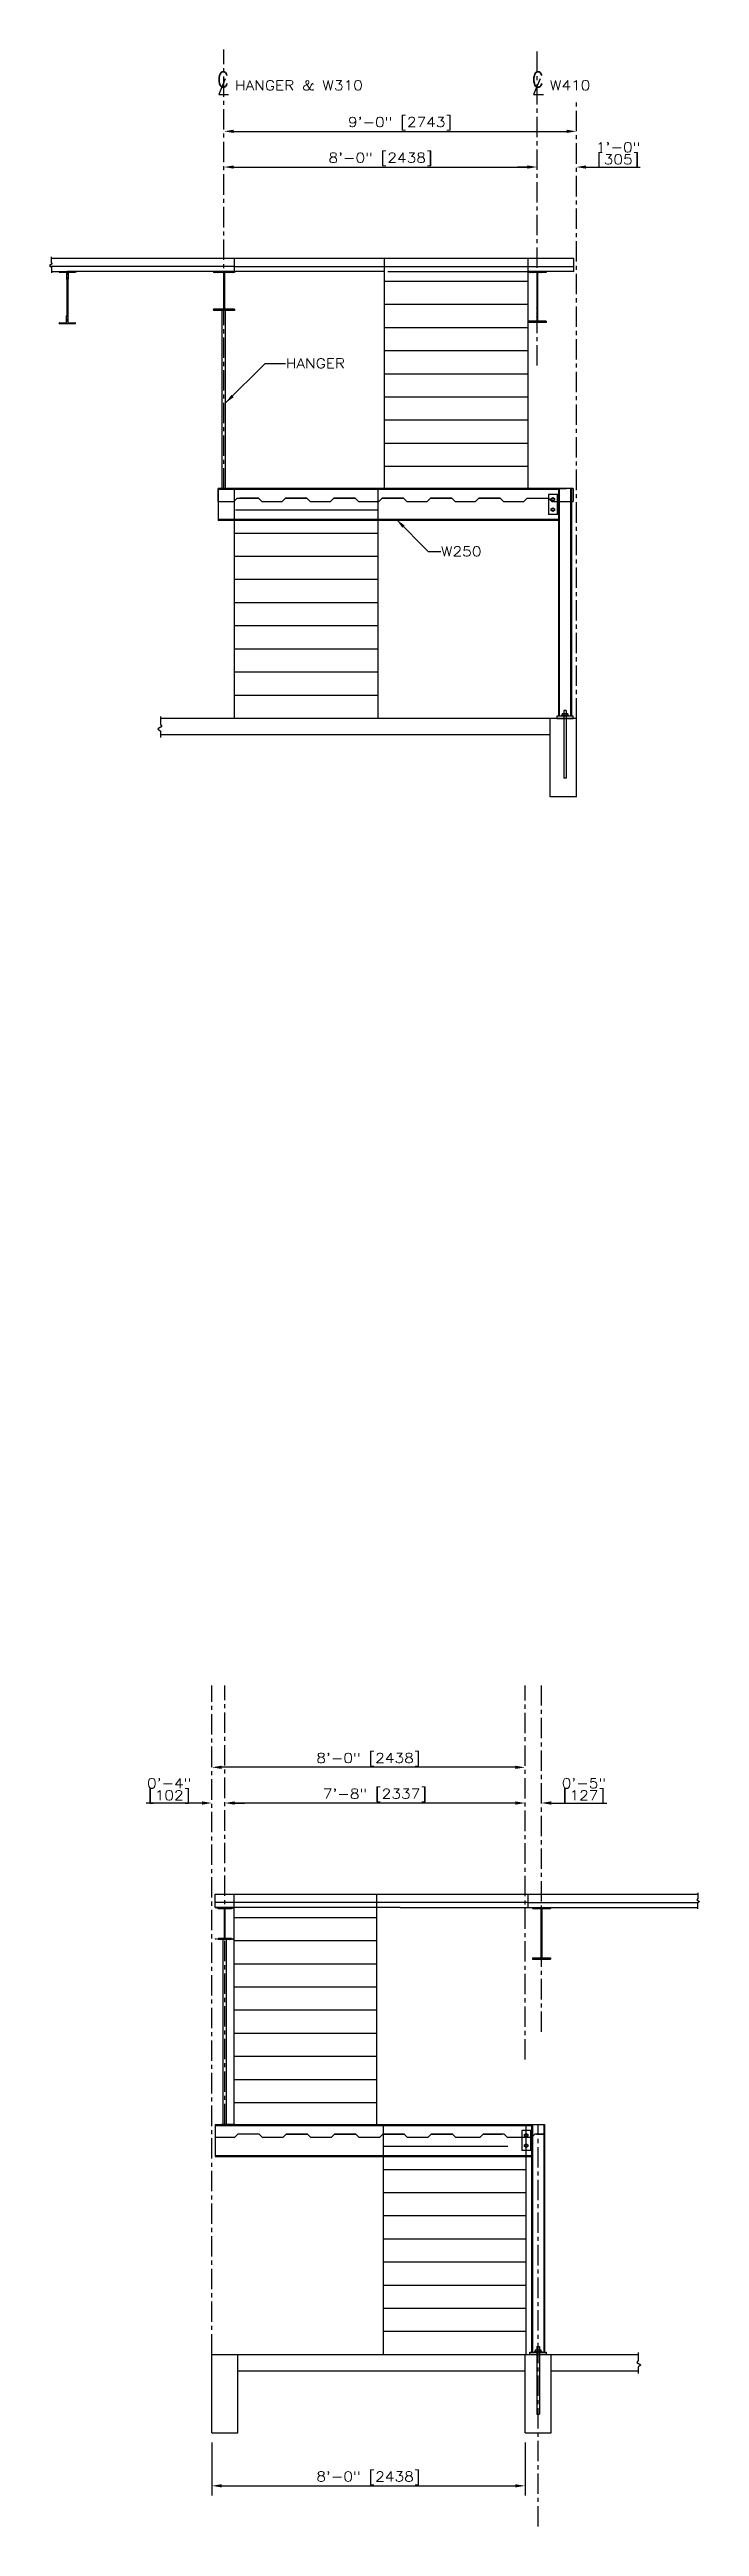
# Model space of a CAD drawing. Header units: inches. Extents: x -229 to 9761, y -1201 to 3580.
# Drawn here: x 7540 to 7739, y 2372 to 3131 of the extents above; entities that cross this region are included whole.
import ezdxf

# ---------------------------------------------------------------- set-up
doc = ezdxf.new("R2010")
doc.units = ezdxf.units.IN
doc.header["$MEASUREMENT"] = 0
doc.linetypes.add('CENTER', pattern=[2, 1.25, -0.25, 0.25, -0.25])
doc.layers.get('DEFPOINTS').update_dxf_attribs({"linetype": 'CONTINUOUS'})
for name, color, linetype in [('Arch_Section_Truss', 45, 'CONTINUOUS'), ('C-241-1', 241, 'CONTINUOUS'), ('CENTER', 1, 'CENTER'), ('LAYER131A', 131, 'CONTINUOUS'), ('Section_Hanger', 150, 'CONTINUOUS'), ('Struc_Section_BP', 135, 'CONTINUOUS'), ('Struc_Section_Conc', 71, 'CONTINUOUS'), ('Struc_Section_Dim', 5, 'CONTINUOUS'), ('Struc_Section_MachineBolt', 133, 'CONTINUOUS'), ('Struc_Section_Stair', 131, 'CONTINUOUS'), ('Struc_Section_Steel', 11, 'CONTINUOUS'), ('Struc_Steel_Beam', 22, 'CONTINUOUS'), ('TEXT', 4, 'CONTINUOUS')]:
    doc.layers.add(name, color=color, linetype=linetype)
doc.styles.add('ROMANS', font='ROMANS.SHX', dxfattribs={"width": 0.8})
doc.styles.add('ROMANS-115', font='romans.shx', dxfattribs={"width": 1.15})
doc.dimstyles.new('48-ROMANS-115', dxfattribs={"dimtxt": 3, "dimasz": 3, "dimexe": 3, "dimexo": 3, "dimgap": 0.0625, "dimtad": 1, "dimdec": 4, "dimzin": 1, "dimdsep": 46, "dimlunit": 4, "dimtxsty": 'ROMANS-115', "dimcen": 0.0625, "dimclrd": 256, "dimclre": 256, "dimclrt": 256, "dimadec": 0, "dimazin": 0, "dimtfac": 1, "dimtdec": 4, "dimtofl": 0, "dimtmove": 0, "dimatfit": 0, "dimfxl": 1, "dimfrac": 2, "dimtolj": 1, "dimtzin": 0, "dimarcsym": 0})
doc.dimstyles.new('Copy of 48-ROMANS-115-BPV', dxfattribs={"dimtxt": 3, "dimasz": 3, "dimexe": 3, "dimexo": 3, "dimgap": 0.0625, "dimtad": 1, "dimdec": 4, "dimzin": 1, "dimdsep": 46, "dimlunit": 4, "dimtxsty": 'ROMANS-115', "dimcen": 0.0625, "dimclrd": 256, "dimclre": 256, "dimclrt": 256, "dimadec": 0, "dimazin": 0, "dimtfac": 1, "dimtdec": 4, "dimtofl": 0, "dimtmove": 0, "dimatfit": 0, "dimfxl": 1, "dimfrac": 2, "dimtolj": 1, "dimtzin": 0, "dimarcsym": 0})
pattern_1 = [(45, (7769.0926, 2503.1176), (-0.44194174, 0.44194174), []), (45, (7769.0926, 2503.4301), (-0.44194174, 0.44194174), [])]

msp = doc.modelspace()

# ---------------------------------------------------------------- texts
at = {"layer": 'Struc_Section_Dim', "ltscale": 2, "style": 'ROMANS-115', "width": 1.15}
for s, p in [('HANGER & W310', (7596.651059, 3118.675896)), ('W410', (7693.128383, 3118.675896))]:
    msp.add_text(s, height=3, dxfattribs=at).set_placement(p)
at = {"layer": 'Struc_Section_Dim', "ltscale": 2, "char_height": 3, "attachment_point": 1, "style": 'ROMANS-115'}
for s, insert in [('\\A1;HANGER', (7612.200875, 3036.451918)), ('W250', (7659.768019, 2978.850603))]:
    msp.add_mtext(s, dxfattribs=dict(at, insert=insert))

# ---------------------------------------------------------------- blocks, each defined once
blk = doc.blocks.new('*D192')
at = {"layer": 'DEFPOINTS', "color": 0, "ltscale": 2}
for p in [(7593.26, 3104.66), (7701.26, 3106.06), (7701.26, 3104.66)]:
    blk.add_point(p, dxfattribs=at)
at = {"layer": 'Struc_Section_Dim', "lineweight": -2, "ltscale": 2}
blk.add_line((7596.26, 3106.06), (7698.26, 3106.06), dxfattribs=at)
at = {"layer": 'Struc_Section_Dim', "ltscale": 2}
for points in [[(7596.26, 3106.56), (7596.26, 3105.56), (7593.26, 3106.06)], [(7698.26, 3106.56), (7698.26, 3105.56), (7701.26, 3106.06)]]:
    blk.add_solid(points, dxfattribs=at)
at = {"layer": 'Struc_Section_Dim', "ltscale": 2, "insert": (7647.26, 3108.41), "char_height": 3, "attachment_point": 5, "style": 'ROMANS-115'}
blk.add_mtext('\\A1;9\'-0" [2743]', dxfattribs=at)
blk = doc.blocks.new('*D193')
at = {"layer": 'DEFPOINTS', "color": 0, "ltscale": 2}
for p in [(7593.26, 3095.43), (7689.26, 3095.43), (7689.26, 3095.12)]:
    blk.add_point(p, dxfattribs=at)
at = {"layer": 'Struc_Section_Dim', "lineweight": -2, "ltscale": 2}
blk.add_line((7596.26, 3095.12), (7686.26, 3095.12), dxfattribs=at)
at = {"layer": 'Struc_Section_Dim', "ltscale": 2}
for points in [[(7596.26, 3095.62), (7596.26, 3094.62), (7593.26, 3095.12)], [(7686.26, 3095.62), (7686.26, 3094.62), (7689.26, 3095.12)]]:
    blk.add_solid(points, dxfattribs=at)
at = {"layer": 'Struc_Section_Dim', "ltscale": 2, "insert": (7641.26, 3097.47), "char_height": 3, "attachment_point": 5, "style": 'ROMANS-115'}
blk.add_mtext('\\A1;8\'-0" [2438]', dxfattribs=at)
blk = doc.blocks.new('*D194')
at = {"layer": 'DEFPOINTS', "color": 0, "ltscale": 2}
for p in [(7689.26, 3095.12), (7701.26, 3095.12), (7701.26, 3095.12)]:
    blk.add_point(p, dxfattribs=at)
at = {"layer": 'Struc_Section_Dim', "lineweight": -2, "ltscale": 2}
for p, q in [((7686.26, 3095.12), (7683.26, 3095.12)), ((7704.26, 3095.12), (7720.86, 3095.12))]:
    blk.add_line(p, q, dxfattribs=at)
at = {"layer": 'Struc_Section_Dim', "ltscale": 2}
for points in [[(7686.26, 3095.62), (7686.26, 3094.62), (7689.26, 3095.12)], [(7704.26, 3095.62), (7704.26, 3094.62), (7701.26, 3095.12)]]:
    blk.add_solid(points, dxfattribs=at)
at = {"layer": 'Struc_Section_Dim', "ltscale": 2, "char_height": 3, "attachment_point": 5, "style": 'ROMANS-115'}
for s, insert in [('\\A1;1\'-0"', (7714.06, 3101.17)), ('\\A1;[305]', (7714.06, 3096.97))]:
    blk.add_mtext(s, dxfattribs=dict(at, insert=insert))
blk = doc.blocks.new('CLMARK')
at = {"layer": 'TEXT'}
for p, q in [((1.5, 4.6), (-3.6, -7.6)), ((-3.6, -7.6), (4.1, -7.6))]:
    blk.add_line(p, q, dxfattribs=at)
at = {"layer": 'TEXT', "style": 'ROMANS', "width": 0.8}
blk.add_text('C', height=12, dxfattribs=at).set_placement((-4.6, -1.9))
blk = doc.blocks.new('outstandingconn1')
at = {"layer": 'Struc_Section_MachineBolt', "ltscale": 2}
for points in [[(1.2, 4.36), (1.69, 4.08), (2.18, 4.36), (2.18, 4.92), (1.69, 5.2), (1.2, 4.92)], [(1.2, 1.22), (1.69, 0.94), (2.18, 1.22), (2.18, 1.78), (1.69, 2.06), (1.2, 1.78)]]:
    blk.add_lwpolyline(points, close=True, dxfattribs=at)
for centre in [(1.69, 4.64), (1.69, 1.5)]:
    blk.add_circle(centre, 0.375, dxfattribs=at)
at = {"layer": 'Struc_Section_Steel', "color": 131, "ltscale": 2}
for p, q in [((0, 6.14), (3, 6.14)), ((0, 6.14), (0, 0)), ((0, 0), (3, 0)), ((0.38, 6.14), (0.38, 0)), ((3, 6.14), (3, 0))]:
    blk.add_line(p, q, dxfattribs=at)
blk = doc.blocks.new('*D195')
at = {"layer": 'DEFPOINTS', "color": 0, "ltscale": 2}
for p in [(7589.54, 2604.75), (7589.54, 2603.35), (7685.54, 2603.35)]:
    blk.add_point(p, dxfattribs=at)
at = {"layer": 'Struc_Section_Dim', "lineweight": -2, "ltscale": 2}
blk.add_line((7682.54, 2604.75), (7592.54, 2604.75), dxfattribs=at)
at = {"layer": 'Struc_Section_Dim', "ltscale": 2}
for points in [[(7592.54, 2605.25), (7592.54, 2604.25), (7589.54, 2604.75)], [(7682.54, 2605.25), (7682.54, 2604.25), (7685.54, 2604.75)]]:
    blk.add_solid(points, dxfattribs=at)
at = {"layer": 'Struc_Section_Dim', "ltscale": 2, "insert": (7637.54, 2607.1), "char_height": 3, "attachment_point": 5, "style": 'ROMANS-115'}
blk.add_mtext('\\A1;8\'-0" [2438]', dxfattribs=at)
blk = doc.blocks.new('*D196')
at = {"layer": 'DEFPOINTS', "color": 0, "ltscale": 2}
for p in [(7593.54, 2594.12), (7593.54, 2593.81), (7685.54, 2594.12)]:
    blk.add_point(p, dxfattribs=at)
at = {"layer": 'Struc_Section_Dim', "lineweight": -2, "ltscale": 2}
blk.add_line((7682.54, 2593.81), (7596.54, 2593.81), dxfattribs=at)
at = {"layer": 'Struc_Section_Dim', "ltscale": 2}
for points in [[(7596.54, 2594.31), (7596.54, 2593.31), (7593.54, 2593.81)], [(7682.54, 2594.31), (7682.54, 2593.31), (7685.54, 2593.81)]]:
    blk.add_solid(points, dxfattribs=at)
at = {"layer": 'Struc_Section_Dim', "ltscale": 2, "insert": (7639.54, 2596.16), "char_height": 3, "attachment_point": 5, "style": 'ROMANS-115'}
blk.add_mtext('\\A1;7\'-8" [2337]', dxfattribs=at)
blk = doc.blocks.new('*D197')
at = {"layer": 'DEFPOINTS', "color": 0, "ltscale": 2}
for p in [(7589.54, 2593.81), (7589.54, 2593.81), (7593.54, 2593.81)]:
    blk.add_point(p, dxfattribs=at)
at = {"layer": 'Struc_Section_Dim', "lineweight": -2, "ltscale": 2}
for p, q in [((7586.54, 2593.81), (7569.45, 2593.81)), ((7596.54, 2593.81), (7599.54, 2593.81))]:
    blk.add_line(p, q, dxfattribs=at)
at = {"layer": 'Struc_Section_Dim', "ltscale": 2}
for points in [[(7586.54, 2594.31), (7586.54, 2593.31), (7589.54, 2593.81)], [(7596.54, 2594.31), (7596.54, 2593.31), (7593.54, 2593.81)]]:
    blk.add_solid(points, dxfattribs=at)
at = {"layer": 'Struc_Section_Dim', "ltscale": 2, "char_height": 3, "attachment_point": 5, "style": 'ROMANS-115'}
for s, insert in [('\\A1;0\'-4"', (7576.49, 2599.86)), ('\\A1;[102]', (7576.49, 2595.66))]:
    blk.add_mtext(s, dxfattribs=dict(at, insert=insert))
blk = doc.blocks.new('*D180')
at = {"layer": 'DEFPOINTS', "color": 0, "ltscale": 2}
for p in [(7685.54, 2593.81), (7690.54, 2593.81), (7690.54, 2593.81)]:
    blk.add_point(p, dxfattribs=at)
at = {"layer": 'Struc_Section_Dim', "lineweight": -2, "ltscale": 2}
for p, q in [((7682.54, 2593.81), (7679.54, 2593.81)), ((7693.54, 2593.81), (7710.63, 2593.81))]:
    blk.add_line(p, q, dxfattribs=at)
at = {"layer": 'Struc_Section_Dim', "ltscale": 2}
for points in [[(7682.54, 2594.31), (7682.54, 2593.31), (7685.54, 2593.81)], [(7693.54, 2594.31), (7693.54, 2593.31), (7690.54, 2593.81)]]:
    blk.add_solid(points, dxfattribs=at)
at = {"layer": 'Struc_Section_Dim', "ltscale": 2, "char_height": 3, "attachment_point": 5, "style": 'ROMANS-115'}
for s, insert in [('\\A1;0\'-5"', (7703.58, 2599.86)), ('\\A1;[127]', (7703.58, 2595.66))]:
    blk.add_mtext(s, dxfattribs=dict(at, insert=insert))
blk = doc.blocks.new('*D179')
at = {"layer": 'DEFPOINTS', "color": 0, "ltscale": 2}
for p in [(7589.54, 2400.84), (7685.54, 2400.84), (7685.54, 2384.58)]:
    blk.add_point(p, dxfattribs=at)
at = {"layer": 'Struc_Section_Dim', "lineweight": -2, "ltscale": 2}
for p, q in [((7589.54, 2397.84), (7589.54, 2381.58)), ((7685.54, 2397.84), (7685.54, 2381.58)), ((7592.54, 2384.58), (7682.54, 2384.58))]:
    blk.add_line(p, q, dxfattribs=at)
at = {"layer": 'Struc_Section_Dim', "ltscale": 2}
for points in [[(7592.54, 2385.08), (7592.54, 2384.08), (7589.54, 2384.58)], [(7682.54, 2385.08), (7682.54, 2384.08), (7685.54, 2384.58)]]:
    blk.add_solid(points, dxfattribs=at)
at = {"layer": 'Struc_Section_Dim', "ltscale": 2, "insert": (7637.54, 2386.93), "char_height": 3, "attachment_point": 5, "style": 'ROMANS-115'}
blk.add_mtext('\\A1;8\'-0" [2438]', dxfattribs=at)

# ---------------------------------------------------------------- dimensions: what is measured, and where the dimension line sits
at = {"layer": 'Struc_Section_Dim', "ltscale": 2}
for base, p1, p2, dimstyle, override, picture, middle in [((7701.260221, 3106.062703), (7593.260221, 3104.661276), (7701.260221, 3104.661276), '48-ROMANS-115', {"dimse1": 1, "dimse2": 1}, '*D192', (7647.260221, 3108.410917)), ((7689.260221, 3095.121164), (7593.260221, 3095.429522), (7689.260221, 3095.429522), '48-ROMANS-115', {"dimse1": 1, "dimse2": 1}, '*D193', (7641.260221, 3097.469379)), ((7701.260221, 3095.121164), (7689.260221, 3095.121164), (7701.260221, 3095.121164), 'Copy of 48-ROMANS-115-BPV', {"dimpost": '\\X', "dimse1": 1, "dimse2": 1}, '*D194', (7714.058435, 3099.317593)), ((7690.538888, 2593.812057), (7685.538888, 2593.812057), (7690.538888, 2593.812057), 'Copy of 48-ROMANS-115-BPV', {"dimpost": '\\X', "dimse1": 1, "dimse2": 1}, '*D180', (7703.583531, 2598.008486))]:
    dim = msp.add_linear_dim(base=base, p1=p1, p2=p2, dimstyle=dimstyle, override=override, dxfattribs=at)
    dim.commit()
    dim.dimension.update_dxf_attribs({"geometry": picture, "text_midpoint": middle})
for base, p1, p2, dimstyle, override, picture, middle in [((7589.538888, 2604.753596), (7685.538888, 2603.352169), (7589.538888, 2603.352169), '48-ROMANS-115', {"dimse1": 1, "dimse2": 1}, '*D195', (7637.538888, 2607.10181)), ((7589.538888, 2593.812057), (7593.538888, 2593.812057), (7589.538888, 2593.812057), 'Copy of 48-ROMANS-115-BPV', {"dimpost": '\\X', "dimse1": 1, "dimse2": 1}, '*D197', (7576.494245, 2598.008486)), ((7593.538888, 2593.812057), (7685.538888, 2594.120416), (7593.538888, 2594.120416), '48-ROMANS-115', {"dimse1": 1, "dimse2": 1}, '*D196', (7639.538888, 2596.160272))]:
    dim = msp.add_linear_dim(base=base, p1=p1, p2=p2, angle=180, dimstyle=dimstyle, override=override, dxfattribs=at)
    dim.commit()
    dim.dimension.update_dxf_attribs({"geometry": picture, "text_midpoint": middle})
dim = msp.add_linear_dim(base=(7685.538888, 2384.582075), p1=(7589.538888, 2400.835696), p2=(7685.538888, 2400.835696), dimstyle='48-ROMANS-115', dxfattribs=at)
dim.commit()
dim.dimension.update_dxf_attribs({"geometry": '*D179', "text_midpoint": (7637.538888, 2386.930289)})

# ---------------------------------------------------------------- hatches: boundary and pattern name
at = {"layer": 'Arch_Section_Truss'}
h = msp.add_hatch(dxfattribs=at)
h.set_pattern_fill('STEEL', color=256, scale=8, style=0)
h.set_pattern_definition([(45, (1613.5138, 2160.7952), (-0.70710678, 0.70710678), []), (45, (1613.5138, 2161.2952), (-0.70710678, 0.70710678), [])])
h.paths.add_polyline_path([(7545.010221, 3060.769803, 0.4142135624), (7545.135221, 3060.644803), (7545.385221, 3060.644803, 0.4142135624), (7545.510221, 3060.769803), (7545.510221, 3062.894803), (7547.635221, 3062.894803, 0.4142135624), (7547.760221, 3063.019803), (7547.760221, 3063.144803), (7542.760221, 3063.144803), (7542.760221, 3063.019803, 0.4142135624), (7542.885221, 3062.894803), (7545.010221, 3062.894803)])
h.paths.add_polyline_path([(7545.010221, 3047.394803), (7542.885221, 3047.394803, 0.4142135624), (7542.760221, 3047.269803), (7542.760221, 3047.144803), (7547.760221, 3047.144803), (7547.760221, 3047.269803, 0.4142135624), (7547.635221, 3047.394803), (7545.510221, 3047.394803), (7545.510221, 3049.519803, 0.4142135624), (7545.385221, 3049.644803), (7545.135221, 3049.644803, 0.4142135624), (7545.010221, 3049.519803)])
at = {"layer": 'Struc_Section_Steel', "ltscale": 2}
h = msp.add_hatch(dxfattribs=at)
h.set_pattern_fill('STEEL', color=256, scale=5, style=0)
h.set_pattern_definition([(45, (7488.66326, 2578.0876), (-0.4419417, 0.4419417), []), (45, (7488.66326, 2578.4001), (-0.4419417, 0.4419417), [])])
h.paths.add_polyline_path([(7596.413888, 2561.523196), (7596.413888, 2561.835696), (7590.663888, 2561.835696), (7590.663888, 2561.523196), (7593.163888, 2561.523196, -0.4142135624), (7593.413888, 2561.273196), (7593.413888, 2552.523196, -0.4142135624), (7593.163888, 2552.273196), (7590.663888, 2552.273196), (7590.663888, 2551.960696), (7596.413888, 2551.960696), (7596.413888, 2552.273196), (7593.913888, 2552.273196, -0.4142135624), (7593.663888, 2552.523196), (7593.663888, 2561.273196, -0.4142135624), (7593.913888, 2561.523196)])
at = {"layer": 'Struc_Steel_Beam'}
h = msp.add_hatch(dxfattribs=at)
h.set_pattern_fill('STEEL', color=256, scale=5, style=0)
h.set_pattern_definition(pattern_1)
h.paths.add_polyline_path([(7593.260221, 3063.144803), (7590.010221, 3063.144803), (7590.010221, 3062.769803), (7593.135221, 3062.769803), (7593.135221, 3051.519803), (7590.010221, 3051.519803), (7590.010221, 3051.144803), (7593.260221, 3051.144803)])
h.paths.add_polyline_path([(7596.510221, 3063.144803), (7593.260221, 3063.144803), (7593.260221, 3051.144803), (7596.510221, 3051.144803), (7596.510221, 3051.519803), (7593.385221, 3051.519803), (7593.385221, 3062.769803), (7596.510221, 3062.769803)])
h = msp.add_hatch(dxfattribs=at)
h.set_pattern_fill('STEEL', color=256, scale=5, style=0)
h.set_pattern_definition(pattern_1)
h.paths.add_polyline_path([(7692.010221, 3063.144803), (7689.510221, 3063.144803), (7689.510221, 3062.769803), (7692.010221, 3062.769803)])
h.paths.add_polyline_path([(7689.260221, 3063.144803), (7686.510221, 3063.144803), (7686.510221, 3062.769803), (7689.135221, 3062.769803), (7689.135221, 3060.054803), (7689.260221, 3060.054803)])
h.paths.add_polyline_path([(7689.385221, 3060.054803), (7689.260221, 3060.054803), (7689.260221, 3052.964803), (7689.385221, 3052.964803)])
h.paths.add_polyline_path([(7689.260221, 3052.964803), (7689.135221, 3052.964803), (7689.135221, 3047.894803), (7686.510221, 3047.894803), (7686.510221, 3047.519803), (7689.260221, 3047.519803)])
h.paths.add_polyline_path([(7689.385221, 3052.964803), (7689.260221, 3052.964803), (7689.260221, 3047.519803), (7689.510221, 3047.519803), (7689.510221, 3047.894803), (7689.385221, 3047.894803)])
h.paths.add_polyline_path([(7692.010221, 3047.894803), (7689.510221, 3047.894803), (7689.510221, 3047.519803), (7692.010221, 3047.519803)])
h = msp.add_hatch(dxfattribs=at)
h.set_pattern_fill('STEEL', color=256, scale=5, style=0)
h.set_pattern_definition([(45, (7530.6161, 2577.7901), (-0.4419417, 0.4419417), []), (45, (7530.6161, 2578.1026), (-0.4419417, 0.4419417), [])])
h.paths.add_polyline_path([(7687.788888, 2561.835696), (7687.788888, 2561.460696), (7690.413888, 2561.460696), (7690.413888, 2546.335696), (7687.788888, 2546.335696), (7687.788888, 2545.960696), (7690.538888, 2545.960696), (7690.538888, 2561.835696)])
h.paths.add_polyline_path([(7693.288888, 2561.460696), (7693.288888, 2561.835696), (7690.538888, 2561.835696), (7690.538888, 2545.960696), (7693.288888, 2545.960696), (7693.288888, 2546.335696), (7690.663888, 2546.335696), (7690.663888, 2561.460696)])

# ---------------------------------------------------------------- linework, layer by layer
at = {"layer": 'Arch_Section_Truss'}
for p, q in [((7542.760221, 3063.144803), (7547.760221, 3063.144803)), ((7542.760221, 3063.144803), (7542.760221, 3063.019803)), ((7542.885221, 3062.894803), (7545.010221, 3062.894803)), ((7545.010221, 3062.894803), (7545.010221, 3060.769803)), ((7545.072721, 3060.66155), (7545.072721, 3049.628056)), ((7545.072721, 3060.66155), (7545.072721, 3059.519803)), ((7545.135221, 3060.644803), (7545.385221, 3060.644803)), ((7545.447721, 3060.66155), (7545.447721, 3049.628056)), ((7545.447721, 3060.66155), (7545.447721, 3059.519803)), ((7545.510221, 3062.894803), (7547.635221, 3062.894803)), ((7545.510221, 3062.894803), (7545.510221, 3060.769803)), ((7547.760221, 3063.144803), (7547.760221, 3063.019803)), ((7542.760221, 3047.144803), (7542.760221, 3047.269803)), ((7542.760221, 3047.144803), (7547.760221, 3047.144803)), ((7542.885221, 3047.394803), (7545.010221, 3047.394803)), ((7545.010221, 3047.394803), (7545.010221, 3049.519803)), ((7545.135221, 3049.644803), (7545.385221, 3049.644803)), ((7545.510221, 3047.394803), (7545.510221, 3049.519803)), ((7545.510221, 3047.394803), (7547.635221, 3047.394803)), ((7547.760221, 3047.144803), (7547.760221, 3047.269803))]:
    msp.add_line(p, q, dxfattribs=at)
for centre, start, end in [((7542.885221, 3063.019803), 180, 270), ((7545.135221, 3060.769803), 180, 270), ((7545.385221, 3060.769803), 270, 0), ((7547.635221, 3063.019803), 270, 0), ((7542.885221, 3047.269803), 90, 180), ((7545.135221, 3049.519803), 90, 180), ((7545.385221, 3049.519803), 0, 90), ((7547.635221, 3047.269803), 0, 90)]:
    msp.add_arc(centre, 0.125, start, end, dxfattribs=at)
at = {"layer": 'C-241-1'}
for p, q in [((7698.881149, 2927.08037), (7696.639293, 2927.08037)), ((7696.639293, 2927.08037), (7696.639293, 2926.894803)), ((7698.881149, 2926.894803), (7696.639293, 2926.894803)), ((7698.631149, 2927.575215), (7696.889293, 2927.575215)), ((7696.889293, 2927.575215), (7696.889293, 2927.08037)), ((7697.384138, 2928.616452), (7697.384138, 2927.575215)), ((7698.136303, 2928.616452), (7697.384138, 2928.616452)), ((7698.136303, 2928.616452), (7698.136303, 2927.575215)), ((7698.631149, 2927.575215), (7698.631149, 2927.08037)), ((7698.881149, 2927.08037), (7698.881149, 2926.894803)), ((7688.41796, 2425.771263), (7690.659816, 2425.771263)), ((7688.41796, 2425.771263), (7688.41796, 2425.585696)), ((7688.41796, 2425.585696), (7690.659816, 2425.585696)), ((7688.66796, 2426.266108), (7690.409816, 2426.266108)), ((7688.66796, 2426.266108), (7688.66796, 2425.771263)), ((7689.162806, 2427.307345), (7689.162806, 2426.266108)), ((7689.162806, 2427.307345), (7689.91497, 2427.307345)), ((7689.91497, 2427.307345), (7689.91497, 2426.266108)), ((7690.409816, 2426.266108), (7690.409816, 2425.771263)), ((7690.659816, 2425.771263), (7690.659816, 2425.585696))]:
    msp.add_line(p, q, dxfattribs=at)
at = {"layer": 'C-241-1', "ltscale": 2}
for p, q in [((7697.384138, 2927.575215), (7697.384138, 2907.894803)), ((7698.136303, 2927.575215), (7698.136303, 2907.894803)), ((7698.136303, 2907.894803), (7697.384138, 2907.894803)), ((7689.162806, 2426.266108), (7689.162806, 2406.585696)), ((7689.91497, 2426.266108), (7689.91497, 2406.585696)), ((7689.162806, 2406.585696), (7689.91497, 2406.585696))]:
    msp.add_line(p, q, dxfattribs=at)
at = {"layer": 'CENTER', "ltscale": 5}
for p, q in [((7593.260221, 2996.644803), (7593.260221, 3131.12701)), ((7689.260221, 3034.264338), (7689.260221, 3131.12701)), ((7701.260221, 2926.144803), (7701.260221, 3115.918956)), ((7589.538888, 2424.835696), (7589.538888, 2629.817903)), ((7593.538888, 2495.335696), (7593.538888, 2629.817903)), ((7685.538888, 2515.219331), (7685.538888, 2629.817903)), ((7690.538888, 2523.6491), (7690.538888, 2629.817903)), ((7689.538888, 2372.126222), (7689.538888, 2495.335696))]:
    msp.add_line(p, q, dxfattribs=at)
at = {"layer": 'LAYER131A'}
for p, q in [((7694.260221, 2996.644803), (7698.260221, 2996.644803)), ((7695.760221, 2996.644803), (7695.760221, 2926.894803)), ((7699.760221, 2996.644803), (7699.760221, 2926.894803)), ((7596.538888, 2495.335696), (7592.538888, 2495.335696)), ((7686.788888, 2495.335696), (7690.788888, 2495.335696)), ((7687.538888, 2495.335696), (7687.538888, 2425.585696)), ((7691.538888, 2495.335696), (7691.538888, 2425.585696))]:
    msp.add_line(p, q, dxfattribs=at)
at = {"layer": 'Section_Hanger', "ltscale": 2}
for p, q in [((7592.760221, 2996.644803), (7592.760221, 3051.144803)), ((7593.760221, 2996.644803), (7593.760221, 3051.144803)), ((7593.038888, 2495.335696), (7593.038888, 2551.960696)), ((7594.038888, 2495.335696), (7594.038888, 2551.960696))]:
    msp.add_line(p, q, dxfattribs=at)
at = {"layer": 'Struc_Section_BP', "ltscale": 2}
for points in [[(7695.260221, 2926.144803), (7700.260221, 2926.144803), (7700.260221, 2926.894803), (7695.260221, 2926.894803)], [(7692.038888, 2424.835696), (7687.038888, 2424.835696), (7687.038888, 2425.585696), (7692.038888, 2425.585696)]]:
    msp.add_lwpolyline(points, close=True, dxfattribs=at)
at = {"layer": 'Struc_Section_Conc', "ltscale": 2}
for p, q in [((7596.510221, 3067.144803), (7540.345218, 3067.144803)), ((7700.510221, 3067.144803), (7596.510221, 3067.144803)), ((7596.510221, 3063.144803), (7596.510221, 3067.144803)), ((7700.510221, 3063.144803), (7700.510221, 3067.144803)), ((7540.407261, 3063.144803), (7548.244512, 3063.144803)), ((7596.510221, 3063.144803), (7545.227356, 3063.144803)), ((7642.510221, 3063.144803), (7596.510221, 3063.144803)), ((7700.510221, 3063.144803), (7689.510221, 3063.144803)), ((7700.260221, 2996.644803), (7591.450221, 2996.644803)), ((7591.450221, 2992.644803), (7591.450221, 2996.644803)), ((7591.450221, 2992.644803), (7596.277376, 2992.644803)), ((7596.307322, 2992.644803), (7597.352667, 2993.690147)), ((7597.352667, 2993.690147), (7603.827085, 2993.690147)), ((7603.827085, 2993.690147), (7598.102667, 2993.690147)), ((7604.87243, 2992.644803), (7603.827085, 2993.690147)), ((7604.87243, 2992.644803), (7611.089876, 2992.644803)), ((7611.119822, 2992.644803), (7612.165167, 2993.690147)), ((7612.165167, 2993.690147), (7618.639585, 2993.690147)), ((7618.639585, 2993.690147), (7612.165167, 2993.690147)), ((7612.165167, 2993.690147), (7618.639585, 2993.690147)), ((7619.68493, 2992.644803), (7618.639585, 2993.690147)), ((7619.68493, 2992.644803), (7625.902376, 2992.644803)), ((7625.932322, 2992.644803), (7626.977667, 2993.690147)), ((7633.452085, 2993.690147), (7626.977667, 2993.690147)), ((7626.977667, 2993.690147), (7633.452085, 2993.690147)), ((7626.977667, 2993.690147), (7633.452085, 2993.690147)), ((7634.49743, 2992.644803), (7633.452085, 2993.690147)), ((7634.49743, 2992.644803), (7640.714876, 2992.644803)), ((7640.744822, 2992.644803), (7641.790167, 2993.690147)), ((7641.790167, 2993.690147), (7648.264585, 2993.690147)), ((7648.264585, 2993.690147), (7641.790167, 2993.690147)), ((7641.790167, 2993.690147), (7648.264585, 2993.690147)), ((7649.30993, 2992.644803), (7648.264585, 2993.690147)), ((7649.30993, 2992.644803), (7655.527376, 2992.644803)), ((7655.557322, 2992.644803), (7656.602667, 2993.690147)), ((7663.077085, 2993.690147), (7656.602667, 2993.690147)), ((7656.602667, 2993.690147), (7663.077085, 2993.690147)), ((7656.602667, 2993.690147), (7663.077085, 2993.690147)), ((7664.12243, 2992.644803), (7663.077085, 2993.690147)), ((7664.12243, 2992.644803), (7670.339876, 2992.644803)), ((7670.369822, 2992.644803), (7671.415167, 2993.690147)), ((7671.415167, 2993.690147), (7677.889585, 2993.690147)), ((7677.889585, 2993.690147), (7671.415167, 2993.690147)), ((7671.415167, 2993.690147), (7677.889585, 2993.690147)), ((7678.93493, 2992.644803), (7677.889585, 2993.690147)), ((7678.93493, 2992.644803), (7685.152376, 2992.644803)), ((7685.182322, 2992.644803), (7686.227667, 2993.690147)), ((7686.227667, 2993.690147), (7692.702085, 2993.690147)), ((7693.74743, 2992.644803), (7692.702085, 2993.690147)), ((7693.74743, 2992.644803), (7700.260221, 2992.644803)), ((7700.260221, 2996.644803), (7700.260221, 2992.644803)), ((7590.538888, 2565.835696), (7686.538888, 2565.835696)), ((7590.538888, 2561.835696), (7590.538888, 2565.835696)), ((7686.538888, 2561.835696), (7686.538888, 2565.835696)), ((7686.538888, 2565.835696), (7738.45389, 2565.835696)), ((7647.263888, 2561.835696), (7590.538888, 2561.835696)), ((7647.263888, 2561.835696), (7686.538888, 2561.835696)), ((7686.538888, 2561.835696), (7738.391848, 2561.835696)), ((7590.538888, 2495.335696), (7691.538888, 2495.335696)), ((7596.506334, 2491.335696), (7590.538888, 2491.335696)), ((7596.506334, 2491.335696), (7597.551679, 2492.381041)), ((7604.026097, 2492.381041), (7597.551679, 2492.381041)), ((7605.071442, 2491.335696), (7604.026097, 2492.381041)), ((7611.318834, 2491.335696), (7605.101388, 2491.335696)), ((7611.318834, 2491.335696), (7612.364179, 2492.381041)), ((7618.838597, 2492.381041), (7612.364179, 2492.381041)), ((7612.364179, 2492.381041), (7618.838597, 2492.381041)), ((7618.838597, 2492.381041), (7612.364179, 2492.381041)), ((7619.883942, 2491.335696), (7618.838597, 2492.381041)), ((7626.131334, 2491.335696), (7619.913888, 2491.335696)), ((7626.131334, 2491.335696), (7627.176679, 2492.381041)), ((7627.176679, 2492.381041), (7633.651097, 2492.381041)), ((7633.651097, 2492.381041), (7627.176679, 2492.381041)), ((7633.651097, 2492.381041), (7627.176679, 2492.381041)), ((7634.696442, 2491.335696), (7633.651097, 2492.381041)), ((7640.943834, 2491.335696), (7634.726388, 2491.335696)), ((7640.943834, 2491.335696), (7641.989179, 2492.381041)), ((7648.463597, 2492.381041), (7641.989179, 2492.381041)), ((7641.989179, 2492.381041), (7648.463597, 2492.381041)), ((7648.463597, 2492.381041), (7641.989179, 2492.381041)), ((7649.508942, 2491.335696), (7648.463597, 2492.381041)), ((7655.756334, 2491.335696), (7649.538888, 2491.335696)), ((7655.756334, 2491.335696), (7656.801679, 2492.381041)), ((7656.801679, 2492.381041), (7663.276097, 2492.381041)), ((7663.276097, 2492.381041), (7656.801679, 2492.381041)), ((7663.276097, 2492.381041), (7656.801679, 2492.381041)), ((7664.321442, 2491.335696), (7663.276097, 2492.381041)), ((7668.818834, 2491.335696), (7664.351388, 2491.335696)), ((7671.631334, 2491.335696), (7667.163888, 2491.335696)), ((7671.631334, 2491.335696), (7672.676679, 2492.381041)), ((7672.676679, 2492.381041), (7678.401097, 2492.381041)), ((7679.151097, 2492.381041), (7672.676679, 2492.381041)), ((7680.196442, 2491.335696), (7679.151097, 2492.381041)), ((7684.663888, 2491.335696), (7680.196442, 2491.335696)), ((7687.476388, 2491.335696), (7683.008942, 2491.335696)), ((7687.476388, 2491.335696), (7688.521733, 2492.381041)), ((7691.493543, 2492.381041), (7688.521733, 2492.381041)), ((7689.067077, 2492.381041), (7691.538888, 2492.381041)), ((7691.538888, 2495.335696), (7691.538888, 2492.381041))]:
    msp.add_line(p, q, dxfattribs=at)
at = {"layer": 'Struc_Section_Conc', "ltscale": 20}
for p, q in [((7596.510221, 3064.644803), (7540.177347, 3064.644803)), ((7596.510221, 3064.644803), (7700.510221, 3064.644803)), ((7643.535221, 3063.144803), (7689.510221, 3063.144803)), ((7640.510221, 2989.954803), (7596.760221, 2989.954803)), ((7686.538888, 2563.335696), (7738.621762, 2563.335696))]:
    msp.add_line(p, q, dxfattribs=at)
at = {"layer": 'Struc_Section_Dim', "ltscale": 2}
for p, q in [((7540.345218, 3067.63833), (7540.345218, 3065.856622)), ((7540.651168, 3065.439866), (7539.813584, 3064.944052)), ((7539.813584, 3064.944052), (7540.407261, 3064.455664)), ((7540.345218, 3065.856622), (7540.651168, 3065.439866)), ((7540.407261, 3064.455664), (7540.407261, 3062.69564)), ((7574.258719, 2923.666322), (7573.002341, 2922.922602)), ((7573.002341, 2922.922602), (7573.847679, 2922.227186)), ((7573.785636, 2926.720116), (7573.785636, 2924.31074)), ((7701.260221, 2926.144803), (7573.785636, 2926.144803)), ((7573.785636, 2924.31074), (7574.258719, 2923.666322)), ((7573.847679, 2922.227186), (7573.847679, 2920.352408)), ((7693.260221, 2902.144803), (7693.260221, 2926.144803)), ((7701.260221, 2902.144803), (7701.260221, 2926.144803)), ((7693.260221, 2921.144803), (7573.847679, 2921.144803)), ((7701.260221, 2902.144803), (7693.260221, 2902.144803)), ((7738.45389, 2566.329223), (7738.45389, 2564.547515)), ((7738.45389, 2564.547515), (7738.14794, 2564.130759)), ((7738.14794, 2564.130759), (7738.985525, 2563.634945)), ((7738.985525, 2563.634945), (7738.391848, 2563.146557)), ((7738.391848, 2563.146557), (7738.391848, 2561.386533)), ((7589.538888, 2424.835696), (7720.250288, 2424.835696)), ((7589.538888, 2400.835696), (7589.538888, 2424.835696)), ((7597.538888, 2400.835696), (7597.538888, 2424.835696)), ((7685.538888, 2400.835696), (7685.538888, 2424.835696)), ((7693.538888, 2400.835696), (7693.538888, 2424.835696)), ((7720.250288, 2423.001634), (7719.777206, 2422.357215)), ((7719.777206, 2422.357215), (7721.033583, 2421.613495)), ((7721.033583, 2421.613495), (7720.188246, 2420.918079)), ((7720.250288, 2425.411009), (7720.250288, 2423.001634)), ((7597.538888, 2419.835696), (7685.538888, 2419.835696)), ((7693.538888, 2419.835696), (7720.188246, 2419.835696)), ((7720.188246, 2420.918079), (7720.188246, 2419.043302)), ((7589.538888, 2400.835696), (7597.538888, 2400.835696)), ((7685.538888, 2400.835696), (7693.538888, 2400.835696))]:
    msp.add_line(p, q, dxfattribs=at)
at = {"layer": 'Struc_Section_Stair', "ltscale": 5}
for p, q in [((7642.510221, 2996.644803), (7642.510221, 3067.144803)), ((7686.510221, 2996.644803), (7686.510221, 3067.144803)), ((7686.510221, 3060.054803), (7642.510221, 3060.054803)), ((7686.510221, 3052.964803), (7642.510221, 3052.964803)), ((7686.510221, 3045.874803), (7642.510221, 3045.874803)), ((7686.510221, 3038.784803), (7642.510221, 3038.784803)), ((7686.510221, 3031.694803), (7642.510221, 3031.694803)), ((7686.510221, 3024.604803), (7642.510221, 3024.604803)), ((7686.510221, 3017.514803), (7642.510221, 3017.514803)), ((7686.510221, 3010.424803), (7642.510221, 3010.424803)), ((7686.510221, 3003.334803), (7642.510221, 3003.334803)), ((7596.510221, 2926.144803), (7596.510221, 2996.644803)), ((7640.510221, 2926.144803), (7640.510221, 2996.644803)), ((7640.510221, 2982.864803), (7596.510221, 2982.864803)), ((7640.510221, 2975.774803), (7596.510221, 2975.774803)), ((7640.510221, 2968.684803), (7596.510221, 2968.684803)), ((7640.510221, 2961.594803), (7596.510221, 2961.594803)), ((7640.510221, 2954.504803), (7596.510221, 2954.504803)), ((7640.510221, 2947.414803), (7596.510221, 2947.414803)), ((7640.510221, 2940.324803), (7596.510221, 2940.324803)), ((7640.510221, 2933.234803), (7596.510221, 2933.234803)), ((7596.413888, 2495.335696), (7596.413888, 2565.835696)), ((7640.163888, 2495.335696), (7640.163888, 2565.835696)), ((7596.413888, 2558.745696), (7640.163888, 2558.745696)), ((7596.413888, 2551.655696), (7640.163888, 2551.655696)), ((7596.413888, 2544.565696), (7640.163888, 2544.565696)), ((7596.413888, 2537.475696), (7640.163888, 2537.475696)), ((7596.413888, 2530.385696), (7640.163888, 2530.385696)), ((7596.413888, 2523.295696), (7640.163888, 2523.295696)), ((7596.413888, 2516.205696), (7640.163888, 2516.205696)), ((7596.413888, 2509.115696), (7640.163888, 2509.115696)), ((7596.413888, 2502.025696), (7640.163888, 2502.025696)), ((7642.163888, 2424.835696), (7642.163888, 2495.335696)), ((7685.913888, 2424.835696), (7685.913888, 2495.335696)), ((7642.163888, 2481.555696), (7685.913888, 2481.555696)), ((7642.163888, 2474.465696), (7685.913888, 2474.465696)), ((7642.163888, 2467.375696), (7685.913888, 2467.375696)), ((7642.163888, 2460.285696), (7685.913888, 2460.285696)), ((7642.163888, 2453.195696), (7685.913888, 2453.195696)), ((7642.163888, 2446.105696), (7685.913888, 2446.105696)), ((7642.163888, 2439.015696), (7685.913888, 2439.015696)), ((7642.163888, 2431.925696), (7685.913888, 2431.925696))]:
    msp.add_line(p, q, dxfattribs=at)
at = {"layer": 'Struc_Section_Stair', "ltscale": 10}
for p, q in [((7686.538888, 2563.335696), (7590.538888, 2563.335696)), ((7642.163888, 2488.645696), (7680.288888, 2488.645696))]:
    msp.add_line(p, q, dxfattribs=at)
at = {"layer": 'Struc_Section_Steel', "ltscale": 2}
for p, q in [((7591.450221, 2996.644803), (7591.450221, 2986.769803)), ((7695.760221, 2996.644803), (7695.760221, 2986.769803)), ((7590.538888, 2495.335696), (7590.538888, 2485.460696)), ((7687.538888, 2495.335696), (7687.538888, 2485.460696))]:
    msp.add_line(p, q, dxfattribs=at)
at = {"layer": 'Struc_Section_Steel', "ltscale": 20}
msp.add_line((7695.760221, 2996.332303), (7591.450221, 2996.332303), dxfattribs=at)
at = {"layer": 'Struc_Section_Steel'}
for p, q in [((7694.260221, 2996.644803), (7595.260221, 2996.644803)), ((7695.760221, 2987.082303), (7591.450221, 2987.082303)), ((7695.760221, 2986.769803), (7591.450221, 2986.769803)), ((7591.538888, 2561.835696), (7595.538888, 2561.835696)), ((7591.538888, 2561.523196), (7591.538888, 2561.835696)), ((7591.538888, 2561.523196), (7593.163888, 2561.523196)), ((7593.413888, 2552.523196), (7593.413888, 2561.273196)), ((7593.663888, 2552.523196), (7593.663888, 2561.273196)), ((7593.913888, 2561.523196), (7595.538888, 2561.523196)), ((7595.538888, 2561.835696), (7595.538888, 2561.523196)), ((7591.538888, 2551.960696), (7591.538888, 2552.273196)), ((7593.163888, 2552.273196), (7591.538888, 2552.273196)), ((7595.538888, 2551.960696), (7591.538888, 2551.960696)), ((7595.538888, 2552.273196), (7593.913888, 2552.273196)), ((7595.538888, 2552.273196), (7595.538888, 2551.960696)), ((7590.538888, 2495.023196), (7687.538888, 2495.023196)), ((7596.538888, 2495.335696), (7686.788888, 2495.335696)), ((7590.538888, 2485.773196), (7687.538888, 2485.773196)), ((7590.538888, 2485.460696), (7687.538888, 2485.460696))]:
    msp.add_line(p, q, dxfattribs=at)
at = {"layer": 'Struc_Section_Steel', "ltscale": 4}
for p, q in [((7696.010221, 2996.644803), (7696.010221, 2926.894803)), ((7699.510221, 2996.644803), (7699.510221, 2926.894803)), ((7687.788888, 2495.335696), (7687.788888, 2425.585696)), ((7691.288888, 2495.335696), (7691.288888, 2425.585696))]:
    msp.add_line(p, q, dxfattribs=at)
at = {"layer": 'Struc_Section_Steel'}
for centre, start, end in [((7593.163888, 2561.273196), 0, 90), ((7593.913888, 2561.273196), 90, 180), ((7593.163888, 2552.523196), 270, 0), ((7593.913888, 2552.523196), 180, 270)]:
    msp.add_arc(centre, 0.25, start, end, dxfattribs=at)
at = {"layer": 'Struc_Steel_Beam'}
for p, q in [((7596.510221, 3063.144803), (7590.010221, 3063.144803)), ((7590.010221, 3063.144803), (7590.010221, 3062.769803)), ((7593.135221, 3062.769803), (7590.010221, 3062.769803)), ((7593.135221, 3062.769803), (7593.135221, 3051.519803)), ((7593.385221, 3062.769803), (7593.385221, 3051.519803)), ((7596.510221, 3062.769803), (7593.385221, 3062.769803)), ((7596.510221, 3063.144803), (7596.510221, 3062.769803)), ((7692.010221, 3063.144803), (7686.510221, 3063.144803)), ((7686.510221, 3063.144803), (7686.510221, 3062.769803)), ((7689.135221, 3062.769803), (7686.510221, 3062.769803)), ((7689.135221, 3062.769803), (7689.135221, 3047.894803)), ((7689.385221, 3062.769803), (7689.385221, 3047.894803)), ((7692.010221, 3062.769803), (7689.385221, 3062.769803)), ((7692.010221, 3063.144803), (7692.010221, 3062.769803)), ((7593.135221, 3051.519803), (7590.010221, 3051.519803)), ((7590.010221, 3051.519803), (7590.010221, 3051.144803)), ((7596.510221, 3051.519803), (7593.385221, 3051.519803)), ((7596.510221, 3051.519803), (7596.510221, 3051.144803)), ((7596.510221, 3051.144803), (7590.010221, 3051.144803)), ((7689.135221, 3047.894803), (7686.510221, 3047.894803)), ((7686.510221, 3047.894803), (7686.510221, 3047.519803)), ((7692.010221, 3047.519803), (7686.510221, 3047.519803)), ((7692.010221, 3047.894803), (7689.385221, 3047.894803)), ((7692.010221, 3047.894803), (7692.010221, 3047.519803)), ((7687.788888, 2561.835696), (7693.288888, 2561.835696)), ((7687.788888, 2561.835696), (7687.788888, 2561.460696)), ((7687.788888, 2561.460696), (7690.413888, 2561.460696)), ((7690.413888, 2561.460696), (7690.413888, 2546.335696)), ((7690.663888, 2561.460696), (7690.663888, 2546.335696)), ((7690.663888, 2561.460696), (7693.288888, 2561.460696)), ((7693.288888, 2561.835696), (7693.288888, 2561.460696)), ((7687.788888, 2546.335696), (7690.413888, 2546.335696)), ((7687.788888, 2546.335696), (7687.788888, 2545.960696)), ((7687.788888, 2545.960696), (7693.288888, 2545.960696)), ((7690.663888, 2546.335696), (7693.288888, 2546.335696)), ((7693.288888, 2546.335696), (7693.288888, 2545.960696))]:
    msp.add_line(p, q, dxfattribs=at)

# ---------------------------------------------------------------- block references
at = {"layer": 'Struc_Section_Dim', "ltscale": 2, "xscale": 0.390625, "yscale": 0.390625, "zscale": 0.390625}
for p in [(7593.075178, 3120.33203), (7689.552502, 3120.33203)]:
    msp.add_blockref('CLMARK', p, dxfattribs=at)
at = {"layer": 'Struc_Section_Dim', "xscale": -1}
for p in [(7695.760221, 2988.637303), (7687.538888, 2487.328196)]:
    msp.add_blockref('outstandingconn1', p, dxfattribs=at)

msp.set_redraw_order([(e.dxf.handle, doc.entitydb.next_handle()) for e in msp.query("TEXT MTEXT ATTDEF DIMENSION ARC_DIMENSION")])  # texts and dimensions are drawn at this point

# ---------------------------------------------------------------- leaders
at = {"layer": 'Struc_Section_Dim', "ltscale": 2, "annotation_type": 0, "has_hookline": 1, "hookline_direction": 0}
for points, override, text_width in [([(7593.760221, 3022.830424), (7605.881715, 3034.951918), (7612.138375, 3034.951918)], {"dimgap": 0.0625, "dimtad": 0, "dimse2": 1}, 19.057143), ([(7646.1569, 2987.082303), (7655.8886, 2977.350603), (7659.705519, 2977.350603)], {"dimgap": 0.0625, "dimtad": 0, "dimse1": 1, "dimse2": 1}, 12.978571)]:
    msp.add_leader(points, dimstyle='Copy of 48-ROMANS-115-BPV', override=override, dxfattribs=dict(at, text_width=text_width))

doc.saveas('drawing.dxf')
